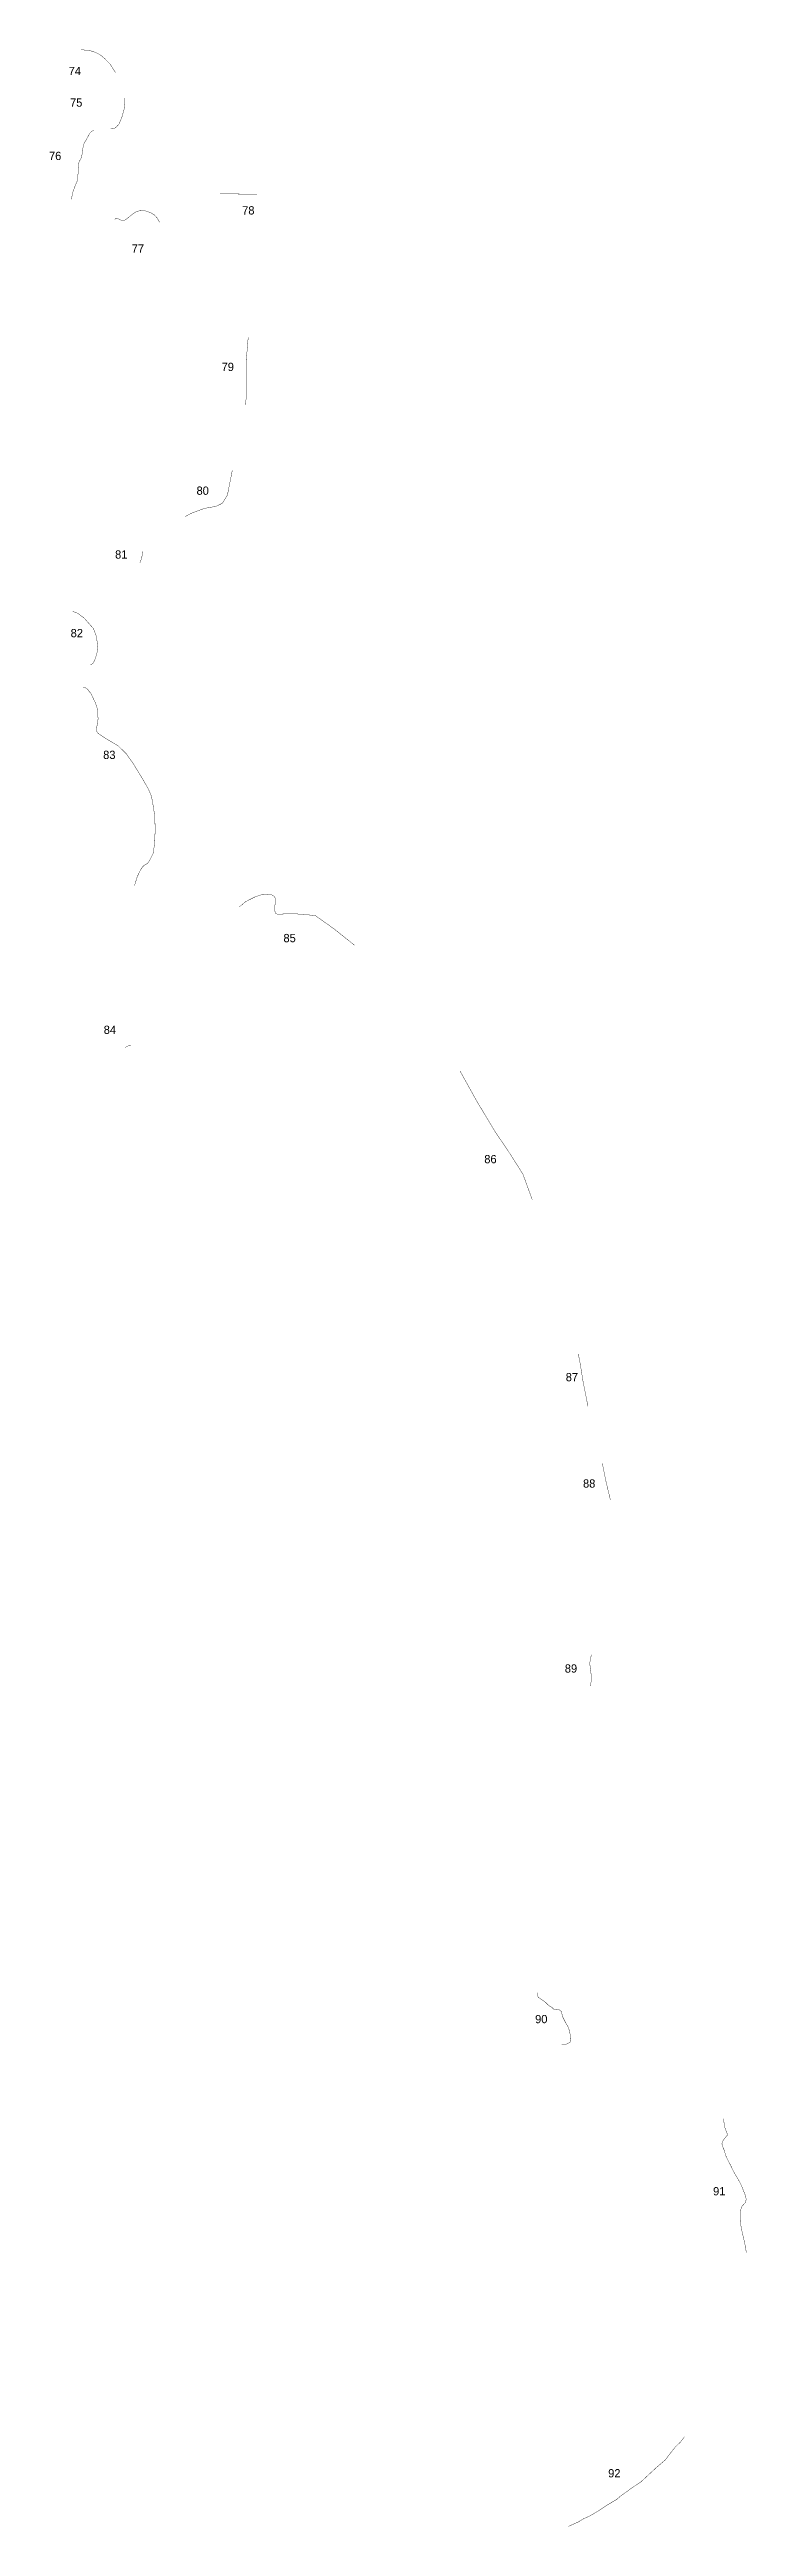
# Model space of a CAD drawing. Header units: metres. Extents: x 254121 to 340592, y 1776947 to 2227325.
# Drawn here: x 266594 to 272488, y 2104219 to 2125173 of the extents above; entities that cross this region are included whole.
import ezdxf

# ---------------------------------------------------------------- set-up
doc = ezdxf.new("R2010")
doc.units = ezdxf.units.M
doc.layers.add('NATURALLY PROTECTED', color=3, linetype='Continuous')

msp = doc.modelspace()

# ---------------------------------------------------------------- texts
at = {"char_height": 70, "attachment_point": 1}
for s, width, insert in [('74', 95.17, (266755, 2125026)), ('75', 95.17, (266767, 2124759)), ('76', 95.17, (266589, 2124308)), ('78', 95.17, (268223, 2123847)), ('77', 95.17, (267289, 2123525)), ('79', 95.17, (268049, 2122523)), ('80', 95.17, (267837, 2121476)), ('81', 209.61, (267148, 2120936)), ('82', 95.17, (266772, 2120271)), ('83', 95.17, (267047, 2119241)), ('85', 95.17, (268572, 2117691)), ('84', 95.17, (267052, 2116915)), ('86', 95.17, (270271, 2115821)), ('87', 95.17, (270960, 2113977)), ('88', 95.17, (271106, 2113077)), ('89', 95.17, (270952, 2111512)), ('90', 95.17, (270701, 2108546)), ('91', 95.17, (272206, 2107090)), ('92', 95.17, (271319, 2104704))]:
    msp.add_mtext_dynamic_manual_height_columns(s, width=width, gutter_width=1, heights=[0], dxfattribs=dict(at, insert=insert))

# ---------------------------------------------------------------- linework, layer by layer
at = {"layer": 'NATURALLY PROTECTED', "const_width": 3, "flags": 128}
for points in [[(266860, 2125171), (266894, 2125168), (266940, 2125162), (266980, 2125149), (267019, 2125130), (267056, 2125100), (267106, 2125049), (267151, 2124978)], [(267226, 2124761), (267230, 2124689), (267205, 2124598), (267182, 2124544), (267158, 2124517), (267146, 2124508), (267133, 2124503), (267111, 2124504)], [(266970, 2124491), (266948, 2124479), (266933, 2124464), (266909, 2124419), (266882, 2124371), (266875, 2124334), (266872, 2124298), (266859, 2124250), (266844, 2124224), (266838, 2124197), (266834, 2124114), (266828, 2124061), (266809, 2124017), (266786, 2123953), (266780, 2123905)], [(268035, 2123953), (268348, 2123948)], [(267146, 2123737), (267156, 2123745), (267172, 2123744), (267187, 2123733), (267200, 2123729), (267231, 2123730), (267248, 2123741), (267270, 2123760), (267292, 2123777), (267328, 2123801), (267355, 2123809), (267393, 2123811), (267418, 2123803), (267451, 2123791), (267480, 2123774), (267504, 2123747), (267523, 2123713), (267524, 2123711)], [(268274, 2122738), (268258, 2122549), (268257, 2122221), (268248, 2122166)], [(268140, 2121613), (268139, 2121611), (268098, 2121403), (268055, 2121334), (268001, 2121308), (267910, 2121292), (267904, 2121291), (267791, 2121249), (267738, 2121220)], [(267384, 2120926), (267382, 2120922), (267372, 2120868), (267358, 2120831)], [(266789, 2120420), (266835, 2120402), (266888, 2120361), (266965, 2120274), (266990, 2120207), (267001, 2120126), (266994, 2120062), (266974, 2120003), (266960, 2119980), (266941, 2119967), (266939, 2119967)], [(266877, 2119778), (266877, 2119778), (266897, 2119774), (266916, 2119760), (266947, 2119719), (266980, 2119648), (266994, 2119611), (267001, 2119571), (267004, 2119509), (266998, 2119470), (266990, 2119421), (266993, 2119403), (267007, 2119385), (267068, 2119345), (267174, 2119282), (267241, 2119217), (267304, 2119128), (267383, 2118998), (267428, 2118920), (267456, 2118855), (267472, 2118763), (267484, 2118683), (267487, 2118564), (267481, 2118450), (267471, 2118374), (267440, 2118312), (267420, 2118286), (267396, 2118273), (267379, 2118257), (267360, 2118226), (267335, 2118174), (267313, 2118102)], [(268199, 2117922), (268221, 2117937), (268248, 2117961), (268283, 2117980), (268333, 2118005), (268378, 2118020), (268405, 2118026), (268436, 2118023), (268474, 2118021), (268493, 2118009), (268502, 2117996), (268503, 2117971), (268498, 2117903), (268501, 2117876), (268506, 2117866), (268519, 2117859), (268534, 2117858), (268577, 2117860), (268590, 2117860), (268645, 2117862), (268727, 2117858), (268842, 2117846), (268997, 2117736), (269174, 2117595)], [(267284, 2116749), (267257, 2116743), (267232, 2116730)], [(270066, 2116531), (270212, 2116268), (270365, 2116014), (270486, 2115835), (270597, 2115660), (270677, 2115442)], [(271066, 2114138), (271082, 2114056), (271106, 2113906), (271148, 2113694)], [(271267, 2113213), (271274, 2113189), (271300, 2113060), (271338, 2112901)], [(271179, 2111593), (271176, 2111587), (271168, 2111558), (271163, 2111518), (271174, 2111430), (271175, 2111367), (271167, 2111329)], [(270721, 2108735), (270719, 2108723), (270722, 2108713), (270726, 2108698), (270739, 2108687), (270770, 2108666), (270786, 2108655), (270808, 2108633), (270824, 2108620), (270842, 2108610), (270852, 2108600), (270866, 2108589), (270876, 2108589), (270890, 2108593), (270904, 2108590), (270919, 2108579), (270925, 2108567), (270933, 2108532), (270960, 2108478), (270979, 2108447), (270990, 2108415), (271001, 2108363), (271001, 2108363), (271002, 2108332), (270998, 2108318), (270990, 2108312), (270973, 2108302), (270960, 2108297), (270942, 2108296), (270926, 2108292)], [(272298, 2107669), (272297, 2107649), (272302, 2107603), (272329, 2107532), (272310, 2107509), (272299, 2107494), (272284, 2107473), (272281, 2107455), (272285, 2107437), (272297, 2107410), (272316, 2107350), (272337, 2107306), (272354, 2107275), (272380, 2107220), (272426, 2107142), (272446, 2107103), (272482, 2107012), (272486, 2106985), (272481, 2106963), (272478, 2106958), (272448, 2106924), (272434, 2106876), (272437, 2106794), (272445, 2106741), (272472, 2106623), (272482, 2106575), (272487, 2106534)], [(271963, 2104977), (271930, 2104933), (271886, 2104891), (271800, 2104780), (271722, 2104713), (271628, 2104626), (271599, 2104599), (271501, 2104532), (271424, 2104476), (271391, 2104448), (271306, 2104397), (271243, 2104355), (271164, 2104308), (271109, 2104283), (271060, 2104254), (270986, 2104221), (270983, 2104220)]]:
    msp.add_lwpolyline(points, dxfattribs=at)

msp.set_redraw_order([(e.dxf.handle, doc.entitydb.next_handle()) for e in msp.query("TEXT MTEXT ATTDEF DIMENSION ARC_DIMENSION")])  # texts and dimensions are drawn at this point

doc.saveas('drawing.dxf')
